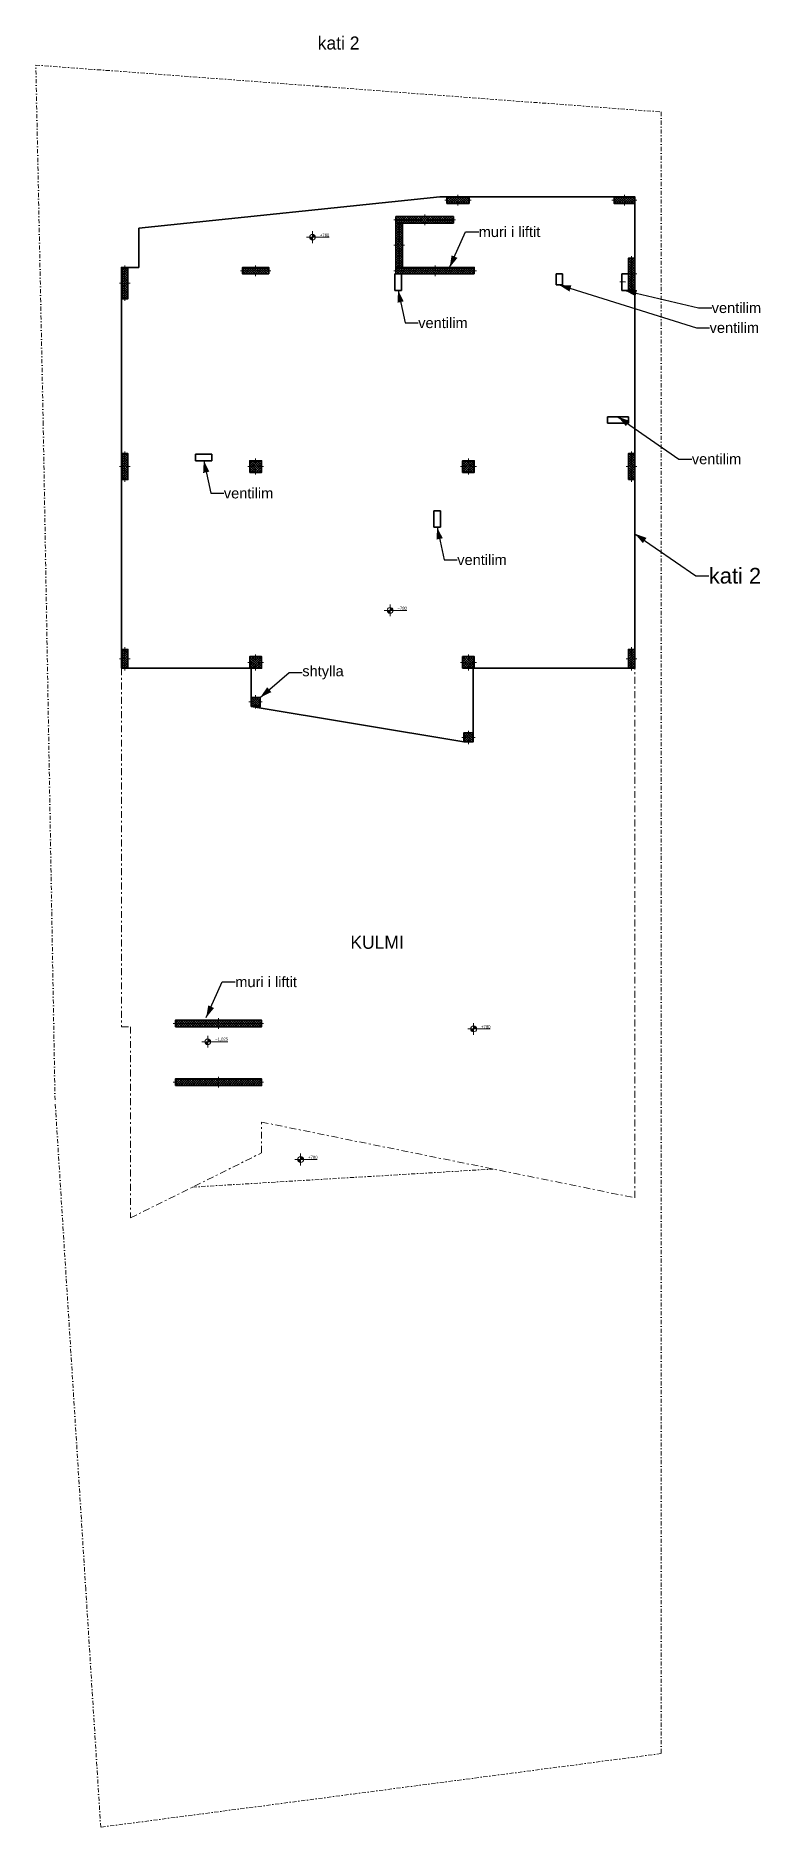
# Model space of a CAD drawing. Header units: millimetres. Extents: x -1861990 to -1834248, y -2748569 to -2679967.
import ezdxf

# ---------------------------------------------------------------- set-up
doc = ezdxf.new("R2010")
doc.units = ezdxf.units.MM
doc.header["$MEASUREMENT"] = 0
doc.linetypes.add('Dot & Dashed', pattern=[335.138881, 158.75, -88.194444, 0, -88.194437])
doc.linetypes.add('Double Dashed', pattern=[546.805537, 264.583325, -105.833328, 70.555556, -105.833328])
for name, color, linetype, lineweight in [('01. Tabela e dimensionimit_Pen_No__40', 4, 'Continuous', 35), ('A - Parcela_Pen_No__20', 1, 'Continuous', 0), ('A - Shtyllat_Pen_No__101', 252, 'Continuous', 13), ('A - Shtyllat_Pen_No__22', 8, 'Continuous', 35), ('Annotation - Label_Pen_No__2', 8, 'Continuous', 15), ('Annotation - Label_Pen_No__40', 4, 'Continuous', 35), ('Drawing & Figure_Pen_No__40', 4, 'Continuous', 35)]:
    doc.layers.add(name, color=color, linetype=linetype, lineweight=lineweight)
for name, color, linetype, lineweight, true_color in [('A - Fill zone_Pen_No__62', 7, 'Continuous', 20, 0xaaaaaa), ('Dimensioning - General_Pen_No__176', 7, 'Continuous', 15, 0x93a0c6), ('Drawing & Figure_Pen_No__161', 7, 'Continuous', 13, 0x6a6a6a), ('Drawing & Figure_Pen_No__176', 7, 'Continuous', 15, 0x93a0c6), ('Drawing & Figure_Pen_No__81', 7, 'Continuous', 20, 0x6a6a6a)]:
    doc.layers.add(name, color=color, linetype=linetype, lineweight=lineweight, true_color=true_color)
for name, color, linetype in [('A - Shtyllat', 7, 'Continuous'), ('Dimensioning - General', 7, 'Continuous'), ('Drawing & Figure', 7, 'Continuous')]:
    doc.layers.add(name, color=color, linetype=linetype)
doc.styles.add('GENERATED_STYLE_1', font='')
doc.styles.add('GENERATED_STYLE_2', font='')
doc.styles.get('GENERATED_STYLE_1').set_extended_font_data('Century Gothic')
doc.styles.get('GENERATED_STYLE_2').set_extended_font_data('Arial')
doc.dimstyles.new('GENERATED_STYLE__1', dxfattribs={"dimtxt": 0.18, "dimasz": 456, "dimexe": 0.18, "dimexo": 0.0625, "dimgap": 0, "dimtad": 0, "dimtih": 1, "dimtoh": 1, "dimdec": 4, "dimzin": 0, "dimdsep": 46, "dimcen": 0.09, "dimadec": 0, "dimazin": 0, "dimtfac": 1, "dimtdec": 4, "dimtmove": 0, "dimatfit": 3, "dimldrblk": 'ARROWHEAD_5', "dimfxl": 0, "dimtolj": 1, "dimtzin": 0, "dimarcsym": 0})
pattern_1 = [(45, (-3432101.99, -2046631.03), (-45.961939, 45.961939), []), (135, (-3432101.99, -2046631.03), (45.961939, 45.961939), [])]

msp = doc.modelspace()

# ---------------------------------------------------------------- texts
at = {"layer": '01. Tabela e dimensionimit_Pen_No__40', "color": 4, "linetype": 'Continuous', "lineweight": 35, "char_height": 500, "attachment_point": 7, "style": 'GENERATED_STYLE_1'}
for s, insert in [('\\A1;{\\pql;\\fCentury Gothic|b0|i0|c0|p34;kati \\fCentury Gothic|b0|i0|c0|p34;2}', (-1851193, -2680501)), ('\\A1;{\\pql;\\fCentury Gothic|b0|i0|c0|p34;KULMI}', (-1849941, -2714939))]:
    msp.add_mtext(s, dxfattribs=dict(at, insert=insert))
at = {"layer": 'Annotation - Label_Pen_No__2', "color": 8, "linetype": 'Continuous', "lineweight": 15, "char_height": 400, "attachment_point": 4, "style": 'GENERATED_STYLE_2'}
for s, insert in [('\\A1;{\\pql;\\fArial|b0|i0|c0|p34;muri i liftit}', (-1845028, -2687476)), ('\\A1;{\\pql;\\fArial|b0|i0|c0|p34;shtylla}', (-1851784, -2704353)), ('\\A1;{\\pql;\\fArial|b0|i0|c0|p34;muri i liftit}', (-1854351, -2716202))]:
    msp.add_mtext(s, dxfattribs=dict(at, insert=insert))
at = {"layer": 'Annotation - Label_Pen_No__40', "color": 4, "linetype": 'Continuous', "lineweight": 35, "attachment_point": 4, "style": 'GENERATED_STYLE_2'}
for s, insert, char_height in [('\\A1;{\\pql;\\fArial|b0|i0|c0|p34;ventilim}', (-1836105, -2690386), 400), ('\\A1;{\\pql;\\fArial|b0|i0|c0|p34;ventilim}', (-1847345, -2690963), 400), ('\\A1;{\\pql;\\fArial|b0|i0|c0|p34;ventilim}', (-1836185, -2691147), 400), ('\\A1;{\\pql;\\fArial|b0|i0|c0|p34;ventilim}', (-1836865, -2696175), 400), ('\\A1;{\\pql;\\fArial|b0|i0|c0|p34;ventilim}', (-1854789, -2697486), 400), ('\\A1;{\\pql;\\fArial|b0|i0|c0|p34;ventilim}', (-1845850, -2700036), 400), ('\\A1;{\\pql;\\fArial|b0|i0|c0|p34;kati 2}', (-1836215, -2700647), 600)]:
    msp.add_mtext(s, dxfattribs=dict(at, insert=insert, char_height=char_height))

# ---------------------------------------------------------------- blocks, each defined once
blk = doc.blocks.new('Column_1', base_point=(-1846696, -2688963))
at = {"layer": 'A - Shtyllat_Pen_No__101', "linetype": 'Continuous', "lineweight": 13}
h = blk.add_hatch(dxfattribs=at)
h.set_pattern_fill('Concrete_Block', color=252, style=0, pattern_type=2)
h.set_pattern_definition(pattern_1)
h.paths.add_polyline_path([(-1845196, -2689088), (-1845196, -2688838), (-1848196, -2688838), (-1848196, -2689088)])
at = {"layer": 'A - Shtyllat_Pen_No__101', "color": 252, "linetype": 'Continuous', "lineweight": 13}
for p, q in [((-1846776, -2688963), (-1848276, -2688963)), ((-1846696, -2688883), (-1846696, -2688758)), ((-1846696, -2689043), (-1846696, -2689168)), ((-1846616, -2688963), (-1845116, -2688963))]:
    blk.add_line(p, q, dxfattribs=at)
blk.add_point((-1846696, -2688963), dxfattribs=at)
at = {"layer": 'A - Shtyllat_Pen_No__22', "color": 8, "linetype": 'Continuous', "lineweight": 35, "flags": 128}
blk.add_lwpolyline([(-1845196, -2689088), (-1845196, -2688838), (-1848196, -2688838), (-1848196, -2689088)], close=True, dxfattribs=at)
blk = doc.blocks.new('Column_2', base_point=(-1847096, -2687013))
at = {"layer": 'A - Shtyllat_Pen_No__101', "linetype": 'Continuous', "lineweight": 13}
h = blk.add_hatch(dxfattribs=at)
h.set_pattern_fill('Concrete_Block', color=252, style=0, pattern_type=2)
h.set_pattern_definition(pattern_1)
h.paths.add_polyline_path([(-1845996, -2687138), (-1845996, -2686888), (-1848196, -2686888), (-1848196, -2687138)])
at = {"layer": 'A - Shtyllat_Pen_No__101', "color": 252, "linetype": 'Continuous', "lineweight": 13}
for p, q in [((-1847176, -2687013), (-1848276, -2687013)), ((-1847096, -2686933), (-1847096, -2686808)), ((-1847096, -2687093), (-1847096, -2687218)), ((-1847016, -2687013), (-1845916, -2687013))]:
    blk.add_line(p, q, dxfattribs=at)
blk.add_point((-1847096, -2687013), dxfattribs=at)
at = {"layer": 'A - Shtyllat_Pen_No__22', "color": 8, "linetype": 'Continuous', "lineweight": 35, "flags": 128}
blk.add_lwpolyline([(-1845996, -2687138), (-1845996, -2686888), (-1848196, -2686888), (-1848196, -2687138)], close=True, dxfattribs=at)
blk = doc.blocks.new('Column_3', base_point=(-1848071, -2687988))
at = {"layer": 'A - Shtyllat_Pen_No__101', "linetype": 'Continuous', "lineweight": 13}
h = blk.add_hatch(dxfattribs=at)
h.set_pattern_fill('Concrete_Block', color=252, style=0, pattern_type=2)
h.set_pattern_definition(pattern_1)
h.paths.add_polyline_path([(-1847946, -2687138), (-1848196, -2687138), (-1848196, -2688838), (-1847946, -2688838)])
at = {"layer": 'A - Shtyllat_Pen_No__101', "color": 252, "linetype": 'Continuous', "lineweight": 13}
for p, q in [((-1848071, -2687908), (-1848071, -2687058)), ((-1848151, -2687988), (-1848276, -2687988)), ((-1848071, -2688068), (-1848071, -2688918)), ((-1847991, -2687988), (-1847866, -2687988))]:
    blk.add_line(p, q, dxfattribs=at)
blk.add_point((-1848071, -2687988), dxfattribs=at)
at = {"layer": 'A - Shtyllat_Pen_No__22', "color": 8, "linetype": 'Continuous', "lineweight": 35, "flags": 128}
blk.add_lwpolyline([(-1847946, -2687138), (-1848196, -2687138), (-1848196, -2688838), (-1847946, -2688838)], close=True, dxfattribs=at)
blk = doc.blocks.new('Column_4', base_point=(-1845421, -2696463))
at = {"layer": 'A - Shtyllat_Pen_No__101', "linetype": 'Continuous', "lineweight": 13}
h = blk.add_hatch(dxfattribs=at)
h.set_pattern_fill('Concrete_Block', color=252, style=0, pattern_type=2)
h.set_pattern_definition(pattern_1)
h.paths.add_polyline_path([(-1845646, -2696688), (-1845196, -2696688), (-1845196, -2696238), (-1845646, -2696238)])
at = {"layer": 'A - Shtyllat_Pen_No__101', "color": 252, "linetype": 'Continuous', "lineweight": 13}
for p, q in [((-1845501, -2696463), (-1845726, -2696463)), ((-1845421, -2696383), (-1845421, -2696158)), ((-1845421, -2696543), (-1845421, -2696768)), ((-1845341, -2696463), (-1845116, -2696463))]:
    blk.add_line(p, q, dxfattribs=at)
blk.add_point((-1845421, -2696463), dxfattribs=at)
at = {"layer": 'A - Shtyllat_Pen_No__22', "color": 8, "linetype": 'Continuous', "lineweight": 35, "flags": 128}
blk.add_lwpolyline([(-1845646, -2696688), (-1845196, -2696688), (-1845196, -2696238), (-1845646, -2696238)], close=True, dxfattribs=at)
blk = doc.blocks.new('Column_5', base_point=(-1853571, -2696463))
at = {"layer": 'A - Shtyllat_Pen_No__101', "linetype": 'Continuous', "lineweight": 13}
h = blk.add_hatch(dxfattribs=at)
h.set_pattern_fill('Concrete_Block', color=252, style=0, pattern_type=2)
h.set_pattern_definition(pattern_1)
h.paths.add_polyline_path([(-1853796, -2696688), (-1853346, -2696688), (-1853346, -2696238), (-1853796, -2696238)])
at = {"layer": 'A - Shtyllat_Pen_No__101', "color": 252, "linetype": 'Continuous', "lineweight": 13}
for p, q in [((-1853651, -2696463), (-1853876, -2696463)), ((-1853571, -2696383), (-1853571, -2696158)), ((-1853571, -2696543), (-1853571, -2696768)), ((-1853491, -2696463), (-1853266, -2696463))]:
    blk.add_line(p, q, dxfattribs=at)
blk.add_point((-1853571, -2696463), dxfattribs=at)
at = {"layer": 'A - Shtyllat_Pen_No__22', "color": 8, "linetype": 'Continuous', "lineweight": 35, "flags": 128}
blk.add_lwpolyline([(-1853796, -2696688), (-1853346, -2696688), (-1853346, -2696238), (-1853796, -2696238)], close=True, dxfattribs=at)
blk = doc.blocks.new('Column_6', base_point=(-1839171, -2696463))
at = {"layer": 'A - Shtyllat_Pen_No__101', "linetype": 'Continuous', "lineweight": 13}
h = blk.add_hatch(dxfattribs=at)
h.set_pattern_fill('Concrete_Block', color=252, style=0, pattern_type=2)
h.set_pattern_definition(pattern_1)
h.paths.add_polyline_path([(-1839296, -2696963), (-1839046, -2696963), (-1839046, -2695963), (-1839296, -2695963)])
at = {"layer": 'A - Shtyllat_Pen_No__101', "color": 252, "linetype": 'Continuous', "lineweight": 13}
for p, q in [((-1839171, -2696383), (-1839171, -2695883)), ((-1839251, -2696463), (-1839376, -2696463)), ((-1839171, -2696543), (-1839171, -2697043)), ((-1839091, -2696463), (-1838966, -2696463))]:
    blk.add_line(p, q, dxfattribs=at)
blk.add_point((-1839171, -2696463), dxfattribs=at)
at = {"layer": 'A - Shtyllat_Pen_No__22', "color": 8, "linetype": 'Continuous', "lineweight": 35, "flags": 128}
blk.add_lwpolyline([(-1839296, -2696963), (-1839046, -2696963), (-1839046, -2695963), (-1839296, -2695963)], close=True, dxfattribs=at)
blk = doc.blocks.new('Column_7', base_point=(-1858585, -2696463))
at = {"layer": 'A - Shtyllat_Pen_No__101', "linetype": 'Continuous', "lineweight": 13}
h = blk.add_hatch(dxfattribs=at)
h.set_pattern_fill('Concrete_Block', color=252, style=0, pattern_type=2)
h.set_pattern_definition(pattern_1)
h.paths.add_polyline_path([(-1858710, -2696963), (-1858460, -2696963), (-1858460, -2695963), (-1858710, -2695963)])
at = {"layer": 'A - Shtyllat_Pen_No__101', "color": 252, "linetype": 'Continuous', "lineweight": 13}
for p, q in [((-1858585, -2696383), (-1858585, -2695883)), ((-1858665, -2696463), (-1858790, -2696463)), ((-1858585, -2696543), (-1858585, -2697043)), ((-1858505, -2696463), (-1858380, -2696463))]:
    blk.add_line(p, q, dxfattribs=at)
blk.add_point((-1858585, -2696463), dxfattribs=at)
at = {"layer": 'A - Shtyllat_Pen_No__22', "color": 8, "linetype": 'Continuous', "lineweight": 35, "flags": 128}
blk.add_lwpolyline([(-1858710, -2696963), (-1858460, -2696963), (-1858460, -2695963), (-1858710, -2695963)], close=True, dxfattribs=at)
blk = doc.blocks.new('Column_8', base_point=(-1845421, -2703963))
at = {"layer": 'A - Shtyllat_Pen_No__101', "linetype": 'Continuous', "lineweight": 13}
h = blk.add_hatch(dxfattribs=at)
h.set_pattern_fill('Concrete_Block', color=252, style=0, pattern_type=2)
h.set_pattern_definition(pattern_1)
h.paths.add_polyline_path([(-1845646, -2704188), (-1845196, -2704188), (-1845196, -2703738), (-1845646, -2703738)])
at = {"layer": 'A - Shtyllat_Pen_No__101', "color": 252, "linetype": 'Continuous', "lineweight": 13}
for p, q in [((-1845501, -2703963), (-1845726, -2703963)), ((-1845421, -2703883), (-1845421, -2703658)), ((-1845421, -2704043), (-1845421, -2704268)), ((-1845341, -2703963), (-1845116, -2703963))]:
    blk.add_line(p, q, dxfattribs=at)
blk.add_point((-1845421, -2703963), dxfattribs=at)
at = {"layer": 'A - Shtyllat_Pen_No__22', "color": 8, "linetype": 'Continuous', "lineweight": 35, "flags": 128}
blk.add_lwpolyline([(-1845646, -2704188), (-1845196, -2704188), (-1845196, -2703738), (-1845646, -2703738)], close=True, dxfattribs=at)
blk = doc.blocks.new('Column_9', base_point=(-1853571, -2703963))
at = {"layer": 'A - Shtyllat_Pen_No__101', "linetype": 'Continuous', "lineweight": 13}
h = blk.add_hatch(dxfattribs=at)
h.set_pattern_fill('Concrete_Block', color=252, style=0, pattern_type=2)
h.set_pattern_definition(pattern_1)
h.paths.add_polyline_path([(-1853796, -2704188), (-1853346, -2704188), (-1853346, -2703738), (-1853796, -2703738)])
at = {"layer": 'A - Shtyllat_Pen_No__101', "color": 252, "linetype": 'Continuous', "lineweight": 13}
for p, q in [((-1853651, -2703963), (-1853876, -2703963)), ((-1853571, -2703883), (-1853571, -2703658)), ((-1853571, -2704043), (-1853571, -2704268)), ((-1853491, -2703963), (-1853266, -2703963))]:
    blk.add_line(p, q, dxfattribs=at)
blk.add_point((-1853571, -2703963), dxfattribs=at)
at = {"layer": 'A - Shtyllat_Pen_No__22', "color": 8, "linetype": 'Continuous', "lineweight": 35, "flags": 128}
blk.add_lwpolyline([(-1853796, -2704188), (-1853346, -2704188), (-1853346, -2703738), (-1853796, -2703738)], close=True, dxfattribs=at)
blk = doc.blocks.new('Column_10', base_point=(-1858585, -2689438))
at = {"layer": 'A - Shtyllat_Pen_No__101', "linetype": 'Continuous', "lineweight": 13}
h = blk.add_hatch(dxfattribs=at)
h.set_pattern_fill('Concrete_Block', color=252, style=0, pattern_type=2)
h.set_pattern_definition(pattern_1)
h.paths.add_polyline_path([(-1858710, -2690038), (-1858460, -2690038), (-1858460, -2688838), (-1858710, -2688838)])
at = {"layer": 'A - Shtyllat_Pen_No__101', "color": 252, "linetype": 'Continuous', "lineweight": 13}
for p, q in [((-1858585, -2689358), (-1858585, -2688758)), ((-1858665, -2689438), (-1858790, -2689438)), ((-1858585, -2689518), (-1858585, -2690118)), ((-1858505, -2689438), (-1858380, -2689438))]:
    blk.add_line(p, q, dxfattribs=at)
blk.add_point((-1858585, -2689438), dxfattribs=at)
at = {"layer": 'A - Shtyllat_Pen_No__22', "color": 8, "linetype": 'Continuous', "lineweight": 35, "flags": 128}
blk.add_lwpolyline([(-1858710, -2690038), (-1858460, -2690038), (-1858460, -2688838), (-1858710, -2688838)], close=True, dxfattribs=at)
blk = doc.blocks.new('Column_11', base_point=(-1839171, -2689088))
at = {"layer": 'A - Shtyllat_Pen_No__101', "linetype": 'Continuous', "lineweight": 13}
h = blk.add_hatch(dxfattribs=at)
h.set_pattern_fill('Concrete_Block', color=252, style=0, pattern_type=2)
h.set_pattern_definition(pattern_1)
h.paths.add_polyline_path([(-1839296, -2689688), (-1839046, -2689688), (-1839046, -2688488), (-1839296, -2688488)])
at = {"layer": 'A - Shtyllat_Pen_No__101', "color": 252, "linetype": 'Continuous', "lineweight": 13}
for p, q in [((-1839171, -2689008), (-1839171, -2688408)), ((-1839251, -2689088), (-1839376, -2689088)), ((-1839171, -2689168), (-1839171, -2689768)), ((-1839091, -2689088), (-1838966, -2689088))]:
    blk.add_line(p, q, dxfattribs=at)
blk.add_point((-1839171, -2689088), dxfattribs=at)
at = {"layer": 'A - Shtyllat_Pen_No__22', "color": 8, "linetype": 'Continuous', "lineweight": 35, "flags": 128}
blk.add_lwpolyline([(-1839296, -2689688), (-1839046, -2689688), (-1839046, -2688488), (-1839296, -2688488)], close=True, dxfattribs=at)
blk = doc.blocks.new('Column_12', base_point=(-1839446, -2686263))
at = {"layer": 'A - Shtyllat_Pen_No__101', "linetype": 'Continuous', "lineweight": 13}
h = blk.add_hatch(dxfattribs=at)
h.set_pattern_fill('Concrete_Block', color=252, style=0, pattern_type=2)
h.set_pattern_definition(pattern_1)
h.paths.add_polyline_path([(-1839046, -2686388), (-1839046, -2686138), (-1839846, -2686138), (-1839846, -2686388)])
at = {"layer": 'A - Shtyllat_Pen_No__101', "color": 252, "linetype": 'Continuous', "lineweight": 13}
for p, q in [((-1839526, -2686263), (-1839926, -2686263)), ((-1839446, -2686183), (-1839446, -2686058)), ((-1839446, -2686343), (-1839446, -2686468)), ((-1839366, -2686263), (-1838966, -2686263))]:
    blk.add_line(p, q, dxfattribs=at)
blk.add_point((-1839446, -2686263), dxfattribs=at)
at = {"layer": 'A - Shtyllat_Pen_No__22', "color": 8, "linetype": 'Continuous', "lineweight": 35, "flags": 128}
blk.add_lwpolyline([(-1839046, -2686388), (-1839046, -2686138), (-1839846, -2686138), (-1839846, -2686388)], close=True, dxfattribs=at)
blk = doc.blocks.new('Column_13', base_point=(-1846696, -2688963))
at = {"layer": 'A - Shtyllat_Pen_No__101', "linetype": 'Continuous', "lineweight": 13}
h = blk.add_hatch(dxfattribs=at)
h.set_pattern_fill('Concrete_Block', color=252, style=0, pattern_type=2)
h.set_pattern_definition(pattern_1)
h.paths.add_polyline_path([(-1845196, -2689088), (-1845196, -2688838), (-1848196, -2688838), (-1848196, -2689088)])
at = {"layer": 'A - Shtyllat_Pen_No__101', "color": 252, "linetype": 'Continuous', "lineweight": 13}
for p, q in [((-1846776, -2688963), (-1848276, -2688963)), ((-1846696, -2688883), (-1846696, -2688758)), ((-1846696, -2689043), (-1846696, -2689168)), ((-1846616, -2688963), (-1845116, -2688963))]:
    blk.add_line(p, q, dxfattribs=at)
blk.add_point((-1846696, -2688963), dxfattribs=at)
at = {"layer": 'A - Shtyllat_Pen_No__22', "color": 8, "linetype": 'Continuous', "lineweight": 35, "flags": 128}
blk.add_lwpolyline([(-1845196, -2689088), (-1845196, -2688838), (-1848196, -2688838), (-1848196, -2689088)], close=True, dxfattribs=at)
blk = doc.blocks.new('Column_14', base_point=(-1847096, -2687013))
at = {"layer": 'A - Shtyllat_Pen_No__101', "linetype": 'Continuous', "lineweight": 13}
h = blk.add_hatch(dxfattribs=at)
h.set_pattern_fill('Concrete_Block', color=252, style=0, pattern_type=2)
h.set_pattern_definition(pattern_1)
h.paths.add_polyline_path([(-1845996, -2687138), (-1845996, -2686888), (-1848196, -2686888), (-1848196, -2687138)])
at = {"layer": 'A - Shtyllat_Pen_No__101', "color": 252, "linetype": 'Continuous', "lineweight": 13}
for p, q in [((-1847176, -2687013), (-1848276, -2687013)), ((-1847096, -2686933), (-1847096, -2686808)), ((-1847096, -2687093), (-1847096, -2687218)), ((-1847016, -2687013), (-1845916, -2687013))]:
    blk.add_line(p, q, dxfattribs=at)
blk.add_point((-1847096, -2687013), dxfattribs=at)
at = {"layer": 'A - Shtyllat_Pen_No__22', "color": 8, "linetype": 'Continuous', "lineweight": 35, "flags": 128}
blk.add_lwpolyline([(-1845996, -2687138), (-1845996, -2686888), (-1848196, -2686888), (-1848196, -2687138)], close=True, dxfattribs=at)
blk = doc.blocks.new('Column_15', base_point=(-1848071, -2687988))
at = {"layer": 'A - Shtyllat_Pen_No__101', "linetype": 'Continuous', "lineweight": 13}
h = blk.add_hatch(dxfattribs=at)
h.set_pattern_fill('Concrete_Block', color=252, style=0, pattern_type=2)
h.set_pattern_definition(pattern_1)
h.paths.add_polyline_path([(-1847946, -2687138), (-1848196, -2687138), (-1848196, -2688838), (-1847946, -2688838)])
at = {"layer": 'A - Shtyllat_Pen_No__101', "color": 252, "linetype": 'Continuous', "lineweight": 13}
for p, q in [((-1848071, -2687908), (-1848071, -2687058)), ((-1848151, -2687988), (-1848276, -2687988)), ((-1848071, -2688068), (-1848071, -2688918)), ((-1847991, -2687988), (-1847866, -2687988))]:
    blk.add_line(p, q, dxfattribs=at)
blk.add_point((-1848071, -2687988), dxfattribs=at)
at = {"layer": 'A - Shtyllat_Pen_No__22', "color": 8, "linetype": 'Continuous', "lineweight": 35, "flags": 128}
blk.add_lwpolyline([(-1847946, -2687138), (-1848196, -2687138), (-1848196, -2688838), (-1847946, -2688838)], close=True, dxfattribs=at)
blk = doc.blocks.new('Column_16', base_point=(-1845421, -2696463))
at = {"layer": 'A - Shtyllat_Pen_No__101', "linetype": 'Continuous', "lineweight": 13}
h = blk.add_hatch(dxfattribs=at)
h.set_pattern_fill('Concrete_Block', color=252, style=0, pattern_type=2)
h.set_pattern_definition(pattern_1)
h.paths.add_polyline_path([(-1845646, -2696688), (-1845196, -2696688), (-1845196, -2696238), (-1845646, -2696238)])
at = {"layer": 'A - Shtyllat_Pen_No__101', "color": 252, "linetype": 'Continuous', "lineweight": 13}
for p, q in [((-1845501, -2696463), (-1845726, -2696463)), ((-1845421, -2696383), (-1845421, -2696158)), ((-1845421, -2696543), (-1845421, -2696768)), ((-1845341, -2696463), (-1845116, -2696463))]:
    blk.add_line(p, q, dxfattribs=at)
blk.add_point((-1845421, -2696463), dxfattribs=at)
at = {"layer": 'A - Shtyllat_Pen_No__22', "color": 8, "linetype": 'Continuous', "lineweight": 35, "flags": 128}
blk.add_lwpolyline([(-1845646, -2696688), (-1845196, -2696688), (-1845196, -2696238), (-1845646, -2696238)], close=True, dxfattribs=at)
blk = doc.blocks.new('Column_17', base_point=(-1853571, -2696463))
at = {"layer": 'A - Shtyllat_Pen_No__101', "linetype": 'Continuous', "lineweight": 13}
h = blk.add_hatch(dxfattribs=at)
h.set_pattern_fill('Concrete_Block', color=252, style=0, pattern_type=2)
h.set_pattern_definition(pattern_1)
h.paths.add_polyline_path([(-1853796, -2696688), (-1853346, -2696688), (-1853346, -2696238), (-1853796, -2696238)])
at = {"layer": 'A - Shtyllat_Pen_No__101', "color": 252, "linetype": 'Continuous', "lineweight": 13}
for p, q in [((-1853651, -2696463), (-1853876, -2696463)), ((-1853571, -2696383), (-1853571, -2696158)), ((-1853571, -2696543), (-1853571, -2696768)), ((-1853491, -2696463), (-1853266, -2696463))]:
    blk.add_line(p, q, dxfattribs=at)
blk.add_point((-1853571, -2696463), dxfattribs=at)
at = {"layer": 'A - Shtyllat_Pen_No__22', "color": 8, "linetype": 'Continuous', "lineweight": 35, "flags": 128}
blk.add_lwpolyline([(-1853796, -2696688), (-1853346, -2696688), (-1853346, -2696238), (-1853796, -2696238)], close=True, dxfattribs=at)
blk = doc.blocks.new('Column_18', base_point=(-1839171, -2696463))
at = {"layer": 'A - Shtyllat_Pen_No__101', "linetype": 'Continuous', "lineweight": 13}
h = blk.add_hatch(dxfattribs=at)
h.set_pattern_fill('Concrete_Block', color=252, style=0, pattern_type=2)
h.set_pattern_definition(pattern_1)
h.paths.add_polyline_path([(-1839296, -2696963), (-1839046, -2696963), (-1839046, -2695963), (-1839296, -2695963)])
at = {"layer": 'A - Shtyllat_Pen_No__101', "color": 252, "linetype": 'Continuous', "lineweight": 13}
for p, q in [((-1839171, -2696383), (-1839171, -2695883)), ((-1839251, -2696463), (-1839376, -2696463)), ((-1839171, -2696543), (-1839171, -2697043)), ((-1839091, -2696463), (-1838966, -2696463))]:
    blk.add_line(p, q, dxfattribs=at)
blk.add_point((-1839171, -2696463), dxfattribs=at)
at = {"layer": 'A - Shtyllat_Pen_No__22', "color": 8, "linetype": 'Continuous', "lineweight": 35, "flags": 128}
blk.add_lwpolyline([(-1839296, -2696963), (-1839046, -2696963), (-1839046, -2695963), (-1839296, -2695963)], close=True, dxfattribs=at)
blk = doc.blocks.new('Column_19', base_point=(-1858585, -2696463))
at = {"layer": 'A - Shtyllat_Pen_No__101', "linetype": 'Continuous', "lineweight": 13}
h = blk.add_hatch(dxfattribs=at)
h.set_pattern_fill('Concrete_Block', color=252, style=0, pattern_type=2)
h.set_pattern_definition(pattern_1)
h.paths.add_polyline_path([(-1858710, -2696963), (-1858460, -2696963), (-1858460, -2695963), (-1858710, -2695963)])
at = {"layer": 'A - Shtyllat_Pen_No__101', "color": 252, "linetype": 'Continuous', "lineweight": 13}
for p, q in [((-1858585, -2696383), (-1858585, -2695883)), ((-1858665, -2696463), (-1858790, -2696463)), ((-1858585, -2696543), (-1858585, -2697043)), ((-1858505, -2696463), (-1858380, -2696463))]:
    blk.add_line(p, q, dxfattribs=at)
blk.add_point((-1858585, -2696463), dxfattribs=at)
at = {"layer": 'A - Shtyllat_Pen_No__22', "color": 8, "linetype": 'Continuous', "lineweight": 35, "flags": 128}
blk.add_lwpolyline([(-1858710, -2696963), (-1858460, -2696963), (-1858460, -2695963), (-1858710, -2695963)], close=True, dxfattribs=at)
blk = doc.blocks.new('Column_20', base_point=(-1845421, -2703963))
at = {"layer": 'A - Shtyllat_Pen_No__101', "linetype": 'Continuous', "lineweight": 13}
h = blk.add_hatch(dxfattribs=at)
h.set_pattern_fill('Concrete_Block', color=252, style=0, pattern_type=2)
h.set_pattern_definition(pattern_1)
h.paths.add_polyline_path([(-1845646, -2704188), (-1845196, -2704188), (-1845196, -2703738), (-1845646, -2703738)])
at = {"layer": 'A - Shtyllat_Pen_No__101', "color": 252, "linetype": 'Continuous', "lineweight": 13}
for p, q in [((-1845501, -2703963), (-1845726, -2703963)), ((-1845421, -2703883), (-1845421, -2703658)), ((-1845421, -2704043), (-1845421, -2704268)), ((-1845341, -2703963), (-1845116, -2703963))]:
    blk.add_line(p, q, dxfattribs=at)
blk.add_point((-1845421, -2703963), dxfattribs=at)
at = {"layer": 'A - Shtyllat_Pen_No__22', "color": 8, "linetype": 'Continuous', "lineweight": 35, "flags": 128}
blk.add_lwpolyline([(-1845646, -2704188), (-1845196, -2704188), (-1845196, -2703738), (-1845646, -2703738)], close=True, dxfattribs=at)
blk = doc.blocks.new('Column_21', base_point=(-1853571, -2703963))
at = {"layer": 'A - Shtyllat_Pen_No__101', "linetype": 'Continuous', "lineweight": 13}
h = blk.add_hatch(dxfattribs=at)
h.set_pattern_fill('Concrete_Block', color=252, style=0, pattern_type=2)
h.set_pattern_definition(pattern_1)
h.paths.add_polyline_path([(-1853796, -2704188), (-1853346, -2704188), (-1853346, -2703738), (-1853796, -2703738)])
at = {"layer": 'A - Shtyllat_Pen_No__101', "color": 252, "linetype": 'Continuous', "lineweight": 13}
for p, q in [((-1853651, -2703963), (-1853876, -2703963)), ((-1853571, -2703883), (-1853571, -2703658)), ((-1853571, -2704043), (-1853571, -2704268)), ((-1853491, -2703963), (-1853266, -2703963))]:
    blk.add_line(p, q, dxfattribs=at)
blk.add_point((-1853571, -2703963), dxfattribs=at)
at = {"layer": 'A - Shtyllat_Pen_No__22', "color": 8, "linetype": 'Continuous', "lineweight": 35, "flags": 128}
blk.add_lwpolyline([(-1853796, -2704188), (-1853346, -2704188), (-1853346, -2703738), (-1853796, -2703738)], close=True, dxfattribs=at)
blk = doc.blocks.new('Column_22', base_point=(-1858585, -2689438))
at = {"layer": 'A - Shtyllat_Pen_No__101', "linetype": 'Continuous', "lineweight": 13}
h = blk.add_hatch(dxfattribs=at)
h.set_pattern_fill('Concrete_Block', color=252, style=0, pattern_type=2)
h.set_pattern_definition(pattern_1)
h.paths.add_polyline_path([(-1858710, -2690038), (-1858460, -2690038), (-1858460, -2688838), (-1858710, -2688838)])
at = {"layer": 'A - Shtyllat_Pen_No__101', "color": 252, "linetype": 'Continuous', "lineweight": 13}
for p, q in [((-1858585, -2689358), (-1858585, -2688758)), ((-1858665, -2689438), (-1858790, -2689438)), ((-1858585, -2689518), (-1858585, -2690118)), ((-1858505, -2689438), (-1858380, -2689438))]:
    blk.add_line(p, q, dxfattribs=at)
blk.add_point((-1858585, -2689438), dxfattribs=at)
at = {"layer": 'A - Shtyllat_Pen_No__22', "color": 8, "linetype": 'Continuous', "lineweight": 35, "flags": 128}
blk.add_lwpolyline([(-1858710, -2690038), (-1858460, -2690038), (-1858460, -2688838), (-1858710, -2688838)], close=True, dxfattribs=at)
blk = doc.blocks.new('Column_23', base_point=(-1839171, -2689088))
at = {"layer": 'A - Shtyllat_Pen_No__101', "linetype": 'Continuous', "lineweight": 13}
h = blk.add_hatch(dxfattribs=at)
h.set_pattern_fill('Concrete_Block', color=252, style=0, pattern_type=2)
h.set_pattern_definition(pattern_1)
h.paths.add_polyline_path([(-1839296, -2689688), (-1839046, -2689688), (-1839046, -2688488), (-1839296, -2688488)])
at = {"layer": 'A - Shtyllat_Pen_No__101', "color": 252, "linetype": 'Continuous', "lineweight": 13}
for p, q in [((-1839171, -2689008), (-1839171, -2688408)), ((-1839251, -2689088), (-1839376, -2689088)), ((-1839171, -2689168), (-1839171, -2689768)), ((-1839091, -2689088), (-1838966, -2689088))]:
    blk.add_line(p, q, dxfattribs=at)
blk.add_point((-1839171, -2689088), dxfattribs=at)
at = {"layer": 'A - Shtyllat_Pen_No__22', "color": 8, "linetype": 'Continuous', "lineweight": 35, "flags": 128}
blk.add_lwpolyline([(-1839296, -2689688), (-1839046, -2689688), (-1839046, -2688488), (-1839296, -2688488)], close=True, dxfattribs=at)
blk = doc.blocks.new('Column_24', base_point=(-1839446, -2686263))
at = {"layer": 'A - Shtyllat_Pen_No__101', "linetype": 'Continuous', "lineweight": 13}
h = blk.add_hatch(dxfattribs=at)
h.set_pattern_fill('Concrete_Block', color=252, style=0, pattern_type=2)
h.set_pattern_definition(pattern_1)
h.paths.add_polyline_path([(-1839046, -2686388), (-1839046, -2686138), (-1839846, -2686138), (-1839846, -2686388)])
at = {"layer": 'A - Shtyllat_Pen_No__101', "color": 252, "linetype": 'Continuous', "lineweight": 13}
for p, q in [((-1839526, -2686263), (-1839926, -2686263)), ((-1839446, -2686183), (-1839446, -2686058)), ((-1839446, -2686343), (-1839446, -2686468)), ((-1839366, -2686263), (-1838966, -2686263))]:
    blk.add_line(p, q, dxfattribs=at)
blk.add_point((-1839446, -2686263), dxfattribs=at)
at = {"layer": 'A - Shtyllat_Pen_No__22', "color": 8, "linetype": 'Continuous', "lineweight": 35, "flags": 128}
blk.add_lwpolyline([(-1839046, -2686388), (-1839046, -2686138), (-1839846, -2686138), (-1839846, -2686388)], close=True, dxfattribs=at)
blk = doc.blocks.new('Column_25', base_point=(-1846696, -2688963))
at = {"layer": 'A - Shtyllat_Pen_No__101', "linetype": 'Continuous', "lineweight": 13}
h = blk.add_hatch(dxfattribs=at)
h.set_pattern_fill('Concrete_Block', color=252, style=0, pattern_type=2)
h.set_pattern_definition(pattern_1)
h.paths.add_polyline_path([(-1845196, -2689088), (-1845196, -2688838), (-1848196, -2688838), (-1848196, -2689088)])
at = {"layer": 'A - Shtyllat_Pen_No__101', "color": 252, "linetype": 'Continuous', "lineweight": 13}
for p, q in [((-1846776, -2688963), (-1848276, -2688963)), ((-1846696, -2688883), (-1846696, -2688758)), ((-1846696, -2689043), (-1846696, -2689168)), ((-1846616, -2688963), (-1845116, -2688963))]:
    blk.add_line(p, q, dxfattribs=at)
blk.add_point((-1846696, -2688963), dxfattribs=at)
at = {"layer": 'A - Shtyllat_Pen_No__22', "color": 8, "linetype": 'Continuous', "lineweight": 35, "flags": 128}
blk.add_lwpolyline([(-1845196, -2689088), (-1845196, -2688838), (-1848196, -2688838), (-1848196, -2689088)], close=True, dxfattribs=at)
blk = doc.blocks.new('Column_26', base_point=(-1847096, -2687013))
at = {"layer": 'A - Shtyllat_Pen_No__101', "linetype": 'Continuous', "lineweight": 13}
h = blk.add_hatch(dxfattribs=at)
h.set_pattern_fill('Concrete_Block', color=252, style=0, pattern_type=2)
h.set_pattern_definition(pattern_1)
h.paths.add_polyline_path([(-1845996, -2687138), (-1845996, -2686888), (-1848196, -2686888), (-1848196, -2687138)])
at = {"layer": 'A - Shtyllat_Pen_No__101', "color": 252, "linetype": 'Continuous', "lineweight": 13}
for p, q in [((-1847176, -2687013), (-1848276, -2687013)), ((-1847096, -2686933), (-1847096, -2686808)), ((-1847096, -2687093), (-1847096, -2687218)), ((-1847016, -2687013), (-1845916, -2687013))]:
    blk.add_line(p, q, dxfattribs=at)
blk.add_point((-1847096, -2687013), dxfattribs=at)
at = {"layer": 'A - Shtyllat_Pen_No__22', "color": 8, "linetype": 'Continuous', "lineweight": 35, "flags": 128}
blk.add_lwpolyline([(-1845996, -2687138), (-1845996, -2686888), (-1848196, -2686888), (-1848196, -2687138)], close=True, dxfattribs=at)
blk = doc.blocks.new('Column_27', base_point=(-1848071, -2687988))
at = {"layer": 'A - Shtyllat_Pen_No__101', "linetype": 'Continuous', "lineweight": 13}
h = blk.add_hatch(dxfattribs=at)
h.set_pattern_fill('Concrete_Block', color=252, style=0, pattern_type=2)
h.set_pattern_definition(pattern_1)
h.paths.add_polyline_path([(-1847946, -2687138), (-1848196, -2687138), (-1848196, -2688838), (-1847946, -2688838)])
at = {"layer": 'A - Shtyllat_Pen_No__101', "color": 252, "linetype": 'Continuous', "lineweight": 13}
for p, q in [((-1848071, -2687908), (-1848071, -2687058)), ((-1848151, -2687988), (-1848276, -2687988)), ((-1848071, -2688068), (-1848071, -2688918)), ((-1847991, -2687988), (-1847866, -2687988))]:
    blk.add_line(p, q, dxfattribs=at)
blk.add_point((-1848071, -2687988), dxfattribs=at)
at = {"layer": 'A - Shtyllat_Pen_No__22', "color": 8, "linetype": 'Continuous', "lineweight": 35, "flags": 128}
blk.add_lwpolyline([(-1847946, -2687138), (-1848196, -2687138), (-1848196, -2688838), (-1847946, -2688838)], close=True, dxfattribs=at)
blk = doc.blocks.new('Column_28', base_point=(-1854996, -2717791))
at = {"layer": 'A - Shtyllat_Pen_No__101', "linetype": 'Continuous', "lineweight": 13}
h = blk.add_hatch(dxfattribs=at)
h.set_pattern_fill('Concrete_Block', color=252, style=0, pattern_type=2)
h.set_pattern_definition(pattern_1)
h.paths.add_polyline_path([(-1856646, -2717916), (-1853346, -2717916), (-1853346, -2717666), (-1856646, -2717666)])
at = {"layer": 'A - Shtyllat_Pen_No__101', "color": 252, "linetype": 'Continuous', "lineweight": 13}
for p, q in [((-1855076, -2717791), (-1856726, -2717791)), ((-1854996, -2717711), (-1854996, -2717586)), ((-1854996, -2717871), (-1854996, -2717996)), ((-1854916, -2717791), (-1853266, -2717791))]:
    blk.add_line(p, q, dxfattribs=at)
blk.add_point((-1854996, -2717791), dxfattribs=at)
at = {"layer": 'A - Shtyllat_Pen_No__22', "color": 8, "linetype": 'Continuous', "lineweight": 35, "flags": 128}
blk.add_lwpolyline([(-1856646, -2717916), (-1853346, -2717916), (-1853346, -2717666), (-1856646, -2717666)], close=True, dxfattribs=at)
blk = doc.blocks.new('Column_29', base_point=(-1839171, -2703825))
at = {"layer": 'A - Shtyllat_Pen_No__101', "linetype": 'Continuous', "lineweight": 13}
h = blk.add_hatch(dxfattribs=at)
h.set_pattern_fill('Concrete_Block', color=252, style=0, pattern_type=2)
h.set_pattern_definition(pattern_1)
h.paths.add_polyline_path([(-1839296, -2704188), (-1839046, -2704188), (-1839046, -2703463), (-1839296, -2703463)])
at = {"layer": 'A - Shtyllat_Pen_No__101', "color": 252, "linetype": 'Continuous', "lineweight": 13}
for p, q in [((-1839171, -2703745), (-1839171, -2703383)), ((-1839251, -2703825), (-1839376, -2703825)), ((-1839171, -2703905), (-1839171, -2704268)), ((-1839091, -2703825), (-1838966, -2703825))]:
    blk.add_line(p, q, dxfattribs=at)
blk.add_point((-1839171, -2703825), dxfattribs=at)
at = {"layer": 'A - Shtyllat_Pen_No__22', "color": 8, "linetype": 'Continuous', "lineweight": 35, "flags": 128}
blk.add_lwpolyline([(-1839296, -2704188), (-1839046, -2704188), (-1839046, -2703463), (-1839296, -2703463)], close=True, dxfattribs=at)
blk = doc.blocks.new('Column_30', base_point=(-1858585, -2703825))
at = {"layer": 'A - Shtyllat_Pen_No__101', "linetype": 'Continuous', "lineweight": 13}
h = blk.add_hatch(dxfattribs=at)
h.set_pattern_fill('Concrete_Block', color=252, style=0, pattern_type=2)
h.set_pattern_definition(pattern_1)
h.paths.add_polyline_path([(-1858710, -2704188), (-1858460, -2704188), (-1858460, -2703463), (-1858710, -2703463)])
at = {"layer": 'A - Shtyllat_Pen_No__101', "color": 252, "linetype": 'Continuous', "lineweight": 13}
for p, q in [((-1858585, -2703745), (-1858585, -2703383)), ((-1858665, -2703825), (-1858790, -2703825)), ((-1858585, -2703905), (-1858585, -2704268)), ((-1858505, -2703825), (-1858380, -2703825))]:
    blk.add_line(p, q, dxfattribs=at)
blk.add_point((-1858585, -2703825), dxfattribs=at)
at = {"layer": 'A - Shtyllat_Pen_No__22', "color": 8, "linetype": 'Continuous', "lineweight": 35, "flags": 128}
blk.add_lwpolyline([(-1858710, -2704188), (-1858460, -2704188), (-1858460, -2703463), (-1858710, -2703463)], close=True, dxfattribs=at)
blk = doc.blocks.new('Column_31', base_point=(-1845421, -2696463))
at = {"layer": 'A - Shtyllat_Pen_No__101', "linetype": 'Continuous', "lineweight": 13}
h = blk.add_hatch(dxfattribs=at)
h.set_pattern_fill('Concrete_Block', color=252, style=0, pattern_type=2)
h.set_pattern_definition(pattern_1)
h.paths.add_polyline_path([(-1845646, -2696688), (-1845196, -2696688), (-1845196, -2696238), (-1845646, -2696238)])
at = {"layer": 'A - Shtyllat_Pen_No__101', "color": 252, "linetype": 'Continuous', "lineweight": 13}
for p, q in [((-1845501, -2696463), (-1845726, -2696463)), ((-1845421, -2696383), (-1845421, -2696158)), ((-1845421, -2696543), (-1845421, -2696768)), ((-1845341, -2696463), (-1845116, -2696463))]:
    blk.add_line(p, q, dxfattribs=at)
blk.add_point((-1845421, -2696463), dxfattribs=at)
at = {"layer": 'A - Shtyllat_Pen_No__22', "color": 8, "linetype": 'Continuous', "lineweight": 35, "flags": 128}
blk.add_lwpolyline([(-1845646, -2696688), (-1845196, -2696688), (-1845196, -2696238), (-1845646, -2696238)], close=True, dxfattribs=at)
blk = doc.blocks.new('Column_32', base_point=(-1853571, -2696463))
at = {"layer": 'A - Shtyllat_Pen_No__101', "linetype": 'Continuous', "lineweight": 13}
h = blk.add_hatch(dxfattribs=at)
h.set_pattern_fill('Concrete_Block', color=252, style=0, pattern_type=2)
h.set_pattern_definition(pattern_1)
h.paths.add_polyline_path([(-1853796, -2696688), (-1853346, -2696688), (-1853346, -2696238), (-1853796, -2696238)])
at = {"layer": 'A - Shtyllat_Pen_No__101', "color": 252, "linetype": 'Continuous', "lineweight": 13}
for p, q in [((-1853651, -2696463), (-1853876, -2696463)), ((-1853571, -2696383), (-1853571, -2696158)), ((-1853571, -2696543), (-1853571, -2696768)), ((-1853491, -2696463), (-1853266, -2696463))]:
    blk.add_line(p, q, dxfattribs=at)
blk.add_point((-1853571, -2696463), dxfattribs=at)
at = {"layer": 'A - Shtyllat_Pen_No__22', "color": 8, "linetype": 'Continuous', "lineweight": 35, "flags": 128}
blk.add_lwpolyline([(-1853796, -2696688), (-1853346, -2696688), (-1853346, -2696238), (-1853796, -2696238)], close=True, dxfattribs=at)
blk = doc.blocks.new('Column_33', base_point=(-1839171, -2696463))
at = {"layer": 'A - Shtyllat_Pen_No__101', "linetype": 'Continuous', "lineweight": 13}
h = blk.add_hatch(dxfattribs=at)
h.set_pattern_fill('Concrete_Block', color=252, style=0, pattern_type=2)
h.set_pattern_definition(pattern_1)
h.paths.add_polyline_path([(-1839296, -2696963), (-1839046, -2696963), (-1839046, -2695963), (-1839296, -2695963)])
at = {"layer": 'A - Shtyllat_Pen_No__101', "color": 252, "linetype": 'Continuous', "lineweight": 13}
for p, q in [((-1839171, -2696383), (-1839171, -2695883)), ((-1839251, -2696463), (-1839376, -2696463)), ((-1839171, -2696543), (-1839171, -2697043)), ((-1839091, -2696463), (-1838966, -2696463))]:
    blk.add_line(p, q, dxfattribs=at)
blk.add_point((-1839171, -2696463), dxfattribs=at)
at = {"layer": 'A - Shtyllat_Pen_No__22', "color": 8, "linetype": 'Continuous', "lineweight": 35, "flags": 128}
blk.add_lwpolyline([(-1839296, -2696963), (-1839046, -2696963), (-1839046, -2695963), (-1839296, -2695963)], close=True, dxfattribs=at)
blk = doc.blocks.new('Column_34', base_point=(-1853571, -2688963))
at = {"layer": 'A - Shtyllat_Pen_No__101', "linetype": 'Continuous', "lineweight": 13}
h = blk.add_hatch(dxfattribs=at)
h.set_pattern_fill('Concrete_Block', color=252, style=0, pattern_type=2)
h.set_pattern_definition(pattern_1)
h.paths.add_polyline_path([(-1853071, -2689088), (-1853071, -2688838), (-1854071, -2688838), (-1854071, -2689088)])
at = {"layer": 'A - Shtyllat_Pen_No__101', "color": 252, "linetype": 'Continuous', "lineweight": 13}
for p, q in [((-1853651, -2688963), (-1854151, -2688963)), ((-1853571, -2688883), (-1853571, -2688758)), ((-1853571, -2689043), (-1853571, -2689168)), ((-1853491, -2688963), (-1852991, -2688963))]:
    blk.add_line(p, q, dxfattribs=at)
blk.add_point((-1853571, -2688963), dxfattribs=at)
at = {"layer": 'A - Shtyllat_Pen_No__22', "color": 8, "linetype": 'Continuous', "lineweight": 35, "flags": 128}
blk.add_lwpolyline([(-1853071, -2689088), (-1853071, -2688838), (-1854071, -2688838), (-1854071, -2689088)], close=True, dxfattribs=at)
blk = doc.blocks.new('Column_35', base_point=(-1858585, -2696463))
at = {"layer": 'A - Shtyllat_Pen_No__101', "linetype": 'Continuous', "lineweight": 13}
h = blk.add_hatch(dxfattribs=at)
h.set_pattern_fill('Concrete_Block', color=252, style=0, pattern_type=2)
h.set_pattern_definition(pattern_1)
h.paths.add_polyline_path([(-1858710, -2696963), (-1858460, -2696963), (-1858460, -2695963), (-1858710, -2695963)])
at = {"layer": 'A - Shtyllat_Pen_No__101', "color": 252, "linetype": 'Continuous', "lineweight": 13}
for p, q in [((-1858585, -2696383), (-1858585, -2695883)), ((-1858665, -2696463), (-1858790, -2696463)), ((-1858585, -2696543), (-1858585, -2697043)), ((-1858505, -2696463), (-1858380, -2696463))]:
    blk.add_line(p, q, dxfattribs=at)
blk.add_point((-1858585, -2696463), dxfattribs=at)
at = {"layer": 'A - Shtyllat_Pen_No__22', "color": 8, "linetype": 'Continuous', "lineweight": 35, "flags": 128}
blk.add_lwpolyline([(-1858710, -2696963), (-1858460, -2696963), (-1858460, -2695963), (-1858710, -2695963)], close=True, dxfattribs=at)
blk = doc.blocks.new('Column_36', base_point=(-1845421, -2703963))
at = {"layer": 'A - Shtyllat_Pen_No__101', "linetype": 'Continuous', "lineweight": 13}
h = blk.add_hatch(dxfattribs=at)
h.set_pattern_fill('Concrete_Block', color=252, style=0, pattern_type=2)
h.set_pattern_definition(pattern_1)
h.paths.add_polyline_path([(-1845646, -2704188), (-1845196, -2704188), (-1845196, -2703738), (-1845646, -2703738)])
at = {"layer": 'A - Shtyllat_Pen_No__101', "color": 252, "linetype": 'Continuous', "lineweight": 13}
for p, q in [((-1845501, -2703963), (-1845726, -2703963)), ((-1845421, -2703883), (-1845421, -2703658)), ((-1845421, -2704043), (-1845421, -2704268)), ((-1845341, -2703963), (-1845116, -2703963))]:
    blk.add_line(p, q, dxfattribs=at)
blk.add_point((-1845421, -2703963), dxfattribs=at)
at = {"layer": 'A - Shtyllat_Pen_No__22', "color": 8, "linetype": 'Continuous', "lineweight": 35, "flags": 128}
blk.add_lwpolyline([(-1845646, -2704188), (-1845196, -2704188), (-1845196, -2703738), (-1845646, -2703738)], close=True, dxfattribs=at)
blk = doc.blocks.new('Column_37', base_point=(-1853571, -2703963))
at = {"layer": 'A - Shtyllat_Pen_No__101', "linetype": 'Continuous', "lineweight": 13}
h = blk.add_hatch(dxfattribs=at)
h.set_pattern_fill('Concrete_Block', color=252, style=0, pattern_type=2)
h.set_pattern_definition(pattern_1)
h.paths.add_polyline_path([(-1853796, -2704188), (-1853346, -2704188), (-1853346, -2703738), (-1853796, -2703738)])
at = {"layer": 'A - Shtyllat_Pen_No__101', "color": 252, "linetype": 'Continuous', "lineweight": 13}
for p, q in [((-1853651, -2703963), (-1853876, -2703963)), ((-1853571, -2703883), (-1853571, -2703658)), ((-1853571, -2704043), (-1853571, -2704268)), ((-1853491, -2703963), (-1853266, -2703963))]:
    blk.add_line(p, q, dxfattribs=at)
blk.add_point((-1853571, -2703963), dxfattribs=at)
at = {"layer": 'A - Shtyllat_Pen_No__22', "color": 8, "linetype": 'Continuous', "lineweight": 35, "flags": 128}
blk.add_lwpolyline([(-1853796, -2704188), (-1853346, -2704188), (-1853346, -2703738), (-1853796, -2703738)], close=True, dxfattribs=at)
blk = doc.blocks.new('Column_38', base_point=(-1858585, -2689438))
at = {"layer": 'A - Shtyllat_Pen_No__101', "linetype": 'Continuous', "lineweight": 13}
h = blk.add_hatch(dxfattribs=at)
h.set_pattern_fill('Concrete_Block', color=252, style=0, pattern_type=2)
h.set_pattern_definition(pattern_1)
h.paths.add_polyline_path([(-1858710, -2690038), (-1858460, -2690038), (-1858460, -2688838), (-1858710, -2688838)])
at = {"layer": 'A - Shtyllat_Pen_No__101', "color": 252, "linetype": 'Continuous', "lineweight": 13}
for p, q in [((-1858585, -2689358), (-1858585, -2688758)), ((-1858665, -2689438), (-1858790, -2689438)), ((-1858585, -2689518), (-1858585, -2690118)), ((-1858505, -2689438), (-1858380, -2689438))]:
    blk.add_line(p, q, dxfattribs=at)
blk.add_point((-1858585, -2689438), dxfattribs=at)
at = {"layer": 'A - Shtyllat_Pen_No__22', "color": 8, "linetype": 'Continuous', "lineweight": 35, "flags": 128}
blk.add_lwpolyline([(-1858710, -2690038), (-1858460, -2690038), (-1858460, -2688838), (-1858710, -2688838)], close=True, dxfattribs=at)
blk = doc.blocks.new('Column_39', base_point=(-1839171, -2689088))
at = {"layer": 'A - Shtyllat_Pen_No__101', "linetype": 'Continuous', "lineweight": 13}
h = blk.add_hatch(dxfattribs=at)
h.set_pattern_fill('Concrete_Block', color=252, style=0, pattern_type=2)
h.set_pattern_definition(pattern_1)
h.paths.add_polyline_path([(-1839296, -2689688), (-1839046, -2689688), (-1839046, -2688488), (-1839296, -2688488)])
at = {"layer": 'A - Shtyllat_Pen_No__101', "color": 252, "linetype": 'Continuous', "lineweight": 13}
for p, q in [((-1839171, -2689008), (-1839171, -2688408)), ((-1839251, -2689088), (-1839376, -2689088)), ((-1839171, -2689168), (-1839171, -2689768)), ((-1839091, -2689088), (-1838966, -2689088))]:
    blk.add_line(p, q, dxfattribs=at)
blk.add_point((-1839171, -2689088), dxfattribs=at)
at = {"layer": 'A - Shtyllat_Pen_No__22', "color": 8, "linetype": 'Continuous', "lineweight": 35, "flags": 128}
blk.add_lwpolyline([(-1839296, -2689688), (-1839046, -2689688), (-1839046, -2688488), (-1839296, -2688488)], close=True, dxfattribs=at)
blk = doc.blocks.new('Column_40', base_point=(-1839446, -2686263))
at = {"layer": 'A - Shtyllat_Pen_No__101', "linetype": 'Continuous', "lineweight": 13}
h = blk.add_hatch(dxfattribs=at)
h.set_pattern_fill('Concrete_Block', color=252, style=0, pattern_type=2)
h.set_pattern_definition(pattern_1)
h.paths.add_polyline_path([(-1839046, -2686388), (-1839046, -2686138), (-1839846, -2686138), (-1839846, -2686388)])
at = {"layer": 'A - Shtyllat_Pen_No__101', "color": 252, "linetype": 'Continuous', "lineweight": 13}
for p, q in [((-1839526, -2686263), (-1839926, -2686263)), ((-1839446, -2686183), (-1839446, -2686058)), ((-1839446, -2686343), (-1839446, -2686468)), ((-1839366, -2686263), (-1838966, -2686263))]:
    blk.add_line(p, q, dxfattribs=at)
blk.add_point((-1839446, -2686263), dxfattribs=at)
at = {"layer": 'A - Shtyllat_Pen_No__22', "color": 8, "linetype": 'Continuous', "lineweight": 35, "flags": 128}
blk.add_lwpolyline([(-1839046, -2686388), (-1839046, -2686138), (-1839846, -2686138), (-1839846, -2686388)], close=True, dxfattribs=at)
blk = doc.blocks.new('Column_41', base_point=(-1846696, -2688963))
at = {"layer": 'A - Shtyllat_Pen_No__101', "linetype": 'Continuous', "lineweight": 13}
h = blk.add_hatch(dxfattribs=at)
h.set_pattern_fill('Concrete_Block', color=252, style=0, pattern_type=2)
h.set_pattern_definition(pattern_1)
h.paths.add_polyline_path([(-1845196, -2689088), (-1845196, -2688838), (-1848196, -2688838), (-1848196, -2689088)])
at = {"layer": 'A - Shtyllat_Pen_No__101', "color": 252, "linetype": 'Continuous', "lineweight": 13}
for p, q in [((-1846776, -2688963), (-1848276, -2688963)), ((-1846696, -2688883), (-1846696, -2688758)), ((-1846696, -2689043), (-1846696, -2689168)), ((-1846616, -2688963), (-1845116, -2688963))]:
    blk.add_line(p, q, dxfattribs=at)
blk.add_point((-1846696, -2688963), dxfattribs=at)
at = {"layer": 'A - Shtyllat_Pen_No__22', "color": 8, "linetype": 'Continuous', "lineweight": 35, "flags": 128}
blk.add_lwpolyline([(-1845196, -2689088), (-1845196, -2688838), (-1848196, -2688838), (-1848196, -2689088)], close=True, dxfattribs=at)
blk = doc.blocks.new('Column_42', base_point=(-1847096, -2687013))
at = {"layer": 'A - Shtyllat_Pen_No__101', "linetype": 'Continuous', "lineweight": 13}
h = blk.add_hatch(dxfattribs=at)
h.set_pattern_fill('Concrete_Block', color=252, style=0, pattern_type=2)
h.set_pattern_definition(pattern_1)
h.paths.add_polyline_path([(-1845996, -2687138), (-1845996, -2686888), (-1848196, -2686888), (-1848196, -2687138)])
at = {"layer": 'A - Shtyllat_Pen_No__101', "color": 252, "linetype": 'Continuous', "lineweight": 13}
for p, q in [((-1847176, -2687013), (-1848276, -2687013)), ((-1847096, -2686933), (-1847096, -2686808)), ((-1847096, -2687093), (-1847096, -2687218)), ((-1847016, -2687013), (-1845916, -2687013))]:
    blk.add_line(p, q, dxfattribs=at)
blk.add_point((-1847096, -2687013), dxfattribs=at)
at = {"layer": 'A - Shtyllat_Pen_No__22', "color": 8, "linetype": 'Continuous', "lineweight": 35, "flags": 128}
blk.add_lwpolyline([(-1845996, -2687138), (-1845996, -2686888), (-1848196, -2686888), (-1848196, -2687138)], close=True, dxfattribs=at)
blk = doc.blocks.new('Column_43', base_point=(-1848071, -2687988))
at = {"layer": 'A - Shtyllat_Pen_No__101', "linetype": 'Continuous', "lineweight": 13}
h = blk.add_hatch(dxfattribs=at)
h.set_pattern_fill('Concrete_Block', color=252, style=0, pattern_type=2)
h.set_pattern_definition(pattern_1)
h.paths.add_polyline_path([(-1847946, -2687138), (-1848196, -2687138), (-1848196, -2688838), (-1847946, -2688838)])
at = {"layer": 'A - Shtyllat_Pen_No__101', "color": 252, "linetype": 'Continuous', "lineweight": 13}
for p, q in [((-1848071, -2687908), (-1848071, -2687058)), ((-1848151, -2687988), (-1848276, -2687988)), ((-1848071, -2688068), (-1848071, -2688918)), ((-1847991, -2687988), (-1847866, -2687988))]:
    blk.add_line(p, q, dxfattribs=at)
blk.add_point((-1848071, -2687988), dxfattribs=at)
at = {"layer": 'A - Shtyllat_Pen_No__22', "color": 8, "linetype": 'Continuous', "lineweight": 35, "flags": 128}
blk.add_lwpolyline([(-1847946, -2687138), (-1848196, -2687138), (-1848196, -2688838), (-1847946, -2688838)], close=True, dxfattribs=at)
blk = doc.blocks.new('Column_44', base_point=(-1854996, -2720041))
at = {"layer": 'A - Shtyllat_Pen_No__101', "linetype": 'Continuous', "lineweight": 13}
h = blk.add_hatch(dxfattribs=at)
h.set_pattern_fill('Concrete_Block', color=252, style=0, pattern_type=2)
h.set_pattern_definition(pattern_1)
h.paths.add_polyline_path([(-1856646, -2720166), (-1853346, -2720166), (-1853346, -2719916), (-1856646, -2719916)])
at = {"layer": 'A - Shtyllat_Pen_No__101', "color": 252, "linetype": 'Continuous', "lineweight": 13}
for p, q in [((-1855076, -2720041), (-1856726, -2720041)), ((-1854996, -2719961), (-1854996, -2719836)), ((-1854916, -2720041), (-1853266, -2720041)), ((-1854996, -2720121), (-1854996, -2720246))]:
    blk.add_line(p, q, dxfattribs=at)
blk.add_point((-1854996, -2720041), dxfattribs=at)
at = {"layer": 'A - Shtyllat_Pen_No__22', "color": 8, "linetype": 'Continuous', "lineweight": 35, "flags": 128}
blk.add_lwpolyline([(-1856646, -2720166), (-1853346, -2720166), (-1853346, -2719916), (-1856646, -2719916)], close=True, dxfattribs=at)
blk = doc.blocks.new('Column_45', base_point=(-1845821, -2686263))
at = {"layer": 'A - Shtyllat_Pen_No__101', "linetype": 'Continuous', "lineweight": 13}
h = blk.add_hatch(dxfattribs=at)
h.set_pattern_fill('Concrete_Block', color=252, style=0, pattern_type=2)
h.set_pattern_definition(pattern_1)
h.paths.add_polyline_path([(-1845396, -2686388), (-1845396, -2686138), (-1846246, -2686138), (-1846246, -2686388)])
at = {"layer": 'A - Shtyllat_Pen_No__101', "color": 252, "linetype": 'Continuous', "lineweight": 13}
for p, q in [((-1845901, -2686263), (-1846326, -2686263)), ((-1845821, -2686183), (-1845821, -2686058)), ((-1845821, -2686343), (-1845821, -2686468)), ((-1845741, -2686263), (-1845316, -2686263))]:
    blk.add_line(p, q, dxfattribs=at)
blk.add_point((-1845821, -2686263), dxfattribs=at)
at = {"layer": 'A - Shtyllat_Pen_No__22', "color": 8, "linetype": 'Continuous', "lineweight": 35, "flags": 128}
blk.add_lwpolyline([(-1845396, -2686388), (-1845396, -2686138), (-1846246, -2686138), (-1846246, -2686388)], close=True, dxfattribs=at)
blk = doc.blocks.new('Column_46', base_point=(-1854996, -2717791))
at = {"layer": 'A - Shtyllat_Pen_No__101', "linetype": 'Continuous', "lineweight": 13}
h = blk.add_hatch(dxfattribs=at)
h.set_pattern_fill('Concrete_Block', color=252, style=0, pattern_type=2)
h.set_pattern_definition(pattern_1)
h.paths.add_polyline_path([(-1856646, -2717916), (-1853346, -2717916), (-1853346, -2717666), (-1856646, -2717666)])
at = {"layer": 'A - Shtyllat_Pen_No__101', "color": 252, "linetype": 'Continuous', "lineweight": 13}
for p, q in [((-1855076, -2717791), (-1856726, -2717791)), ((-1854996, -2717711), (-1854996, -2717586)), ((-1854996, -2717871), (-1854996, -2717996)), ((-1854916, -2717791), (-1853266, -2717791))]:
    blk.add_line(p, q, dxfattribs=at)
blk.add_point((-1854996, -2717791), dxfattribs=at)
at = {"layer": 'A - Shtyllat_Pen_No__22', "color": 8, "linetype": 'Continuous', "lineweight": 35, "flags": 128}
blk.add_lwpolyline([(-1856646, -2717916), (-1853346, -2717916), (-1853346, -2717666), (-1856646, -2717666)], close=True, dxfattribs=at)
blk = doc.blocks.new('Column_47', base_point=(-1845421, -2706833))
at = {"layer": 'A - Shtyllat_Pen_No__101', "linetype": 'Continuous', "lineweight": 13}
h = blk.add_hatch(dxfattribs=at)
h.set_pattern_fill('Concrete_Block', color=252, style=0, pattern_type=2)
h.set_pattern_definition(pattern_1)
h.paths.add_polyline_path([(-1845596, -2707008), (-1845246, -2707008), (-1845246, -2706658), (-1845596, -2706658)])
at = {"layer": 'A - Shtyllat_Pen_No__101', "color": 252, "linetype": 'Continuous', "lineweight": 13}
for p, q in [((-1845501, -2706833), (-1845676, -2706833)), ((-1845421, -2706753), (-1845421, -2706578)), ((-1845421, -2706913), (-1845421, -2707088)), ((-1845341, -2706833), (-1845166, -2706833))]:
    blk.add_line(p, q, dxfattribs=at)
blk.add_point((-1845421, -2706833), dxfattribs=at)
at = {"layer": 'A - Shtyllat_Pen_No__22', "color": 8, "linetype": 'Continuous', "lineweight": 35, "flags": 128}
blk.add_lwpolyline([(-1845596, -2707008), (-1845246, -2707008), (-1845246, -2706658), (-1845596, -2706658)], close=True, dxfattribs=at)
blk = doc.blocks.new('Column_48', base_point=(-1853571, -2705479))
at = {"layer": 'A - Shtyllat_Pen_No__101', "linetype": 'Continuous', "lineweight": 13}
h = blk.add_hatch(dxfattribs=at)
h.set_pattern_fill('Concrete_Block', color=252, style=0, pattern_type=2)
h.set_pattern_definition(pattern_1)
h.paths.add_polyline_path([(-1853746, -2705654), (-1853396, -2705654), (-1853396, -2705304), (-1853746, -2705304)])
at = {"layer": 'A - Shtyllat_Pen_No__101', "color": 252, "linetype": 'Continuous', "lineweight": 13}
for p, q in [((-1853651, -2705479), (-1853826, -2705479)), ((-1853571, -2705399), (-1853571, -2705224)), ((-1853571, -2705559), (-1853571, -2705734)), ((-1853491, -2705479), (-1853316, -2705479))]:
    blk.add_line(p, q, dxfattribs=at)
blk.add_point((-1853571, -2705479), dxfattribs=at)
at = {"layer": 'A - Shtyllat_Pen_No__22', "color": 8, "linetype": 'Continuous', "lineweight": 35, "flags": 128}
blk.add_lwpolyline([(-1853746, -2705654), (-1853396, -2705654), (-1853396, -2705304), (-1853746, -2705304)], close=True, dxfattribs=at)
blk = doc.blocks.new('Column_49', base_point=(-1839171, -2703825))
at = {"layer": 'A - Shtyllat_Pen_No__101', "linetype": 'Continuous', "lineweight": 13}
h = blk.add_hatch(dxfattribs=at)
h.set_pattern_fill('Concrete_Block', color=252, style=0, pattern_type=2)
h.set_pattern_definition(pattern_1)
h.paths.add_polyline_path([(-1839296, -2704188), (-1839046, -2704188), (-1839046, -2703463), (-1839296, -2703463)])
at = {"layer": 'A - Shtyllat_Pen_No__101', "color": 252, "linetype": 'Continuous', "lineweight": 13}
for p, q in [((-1839171, -2703745), (-1839171, -2703383)), ((-1839251, -2703825), (-1839376, -2703825)), ((-1839171, -2703905), (-1839171, -2704268)), ((-1839091, -2703825), (-1838966, -2703825))]:
    blk.add_line(p, q, dxfattribs=at)
blk.add_point((-1839171, -2703825), dxfattribs=at)
at = {"layer": 'A - Shtyllat_Pen_No__22', "color": 8, "linetype": 'Continuous', "lineweight": 35, "flags": 128}
blk.add_lwpolyline([(-1839296, -2704188), (-1839046, -2704188), (-1839046, -2703463), (-1839296, -2703463)], close=True, dxfattribs=at)
blk = doc.blocks.new('Column_50', base_point=(-1858585, -2703825))
at = {"layer": 'A - Shtyllat_Pen_No__101', "linetype": 'Continuous', "lineweight": 13}
h = blk.add_hatch(dxfattribs=at)
h.set_pattern_fill('Concrete_Block', color=252, style=0, pattern_type=2)
h.set_pattern_definition(pattern_1)
h.paths.add_polyline_path([(-1858710, -2704188), (-1858460, -2704188), (-1858460, -2703463), (-1858710, -2703463)])
at = {"layer": 'A - Shtyllat_Pen_No__101', "color": 252, "linetype": 'Continuous', "lineweight": 13}
for p, q in [((-1858585, -2703745), (-1858585, -2703383)), ((-1858665, -2703825), (-1858790, -2703825)), ((-1858585, -2703905), (-1858585, -2704268)), ((-1858505, -2703825), (-1858380, -2703825))]:
    blk.add_line(p, q, dxfattribs=at)
blk.add_point((-1858585, -2703825), dxfattribs=at)
at = {"layer": 'A - Shtyllat_Pen_No__22', "color": 8, "linetype": 'Continuous', "lineweight": 35, "flags": 128}
blk.add_lwpolyline([(-1858710, -2704188), (-1858460, -2704188), (-1858460, -2703463), (-1858710, -2703463)], close=True, dxfattribs=at)
blk = doc.blocks.new('ARROWHEAD_5')
at = {"linetype": 'Continuous', "lineweight": 0}
blk.add_hatch(color=0, dxfattribs=at).paths.add_polyline_path([(-1, 0.2679), (0, 0), (-1, -0.2679)])
at = {"color": 0, "linetype": 'Continuous', "lineweight": 0}
blk.add_line((0, 0), (-1, 0), dxfattribs=at)
blk = doc.blocks.new('Polyline_1', base_point=(-1839618, -2689390))
at = {"layer": 'Drawing & Figure_Pen_No__176', "linetype": 'Continuous', "lineweight": 15, "true_color": 0x93a0c6}
blk.add_hatch(color=253, dxfattribs=at).paths.add_polyline_path([(-1839413, -2689390), (-1839435, -2689378), (-1839435, -2689403)])
at = {"layer": 'Drawing & Figure_Pen_No__161', "color": 251, "linetype": 'Continuous', "lineweight": 13, "true_color": 0x6a6a6a, "flags": 128}
blk.add_lwpolyline([(-1839618, -2689390), (-1839435, -2689390)], dxfattribs=at)
at = {"layer": 'Drawing & Figure_Pen_No__176', "color": 253, "linetype": 'Continuous', "lineweight": 15, "true_color": 0x93a0c6}
for p, q in [((-1839435, -2689403), (-1839435, -2689378)), ((-1839413, -2689390), (-1839435, -2689378)), ((-1839413, -2689390), (-1839435, -2689403))]:
    blk.add_line(p, q, dxfattribs=at)
blk = doc.blocks.new('Level Dimension_1', base_point=(-1845221, -2718001))
at = {"layer": 'Dimensioning - General_Pen_No__176', "linetype": 'Continuous', "lineweight": 15, "true_color": 0x93a0c6}
for points in [[(-1845221, -2718001), (-1845334, -2718001), (-1845325, -2718044), (-1845301, -2718080), (-1845264, -2718105), (-1845221, -2718113)], [(-1845221, -2718001), (-1845109, -2718001), (-1845117, -2717958), (-1845142, -2717921), (-1845178, -2717897), (-1845221, -2717888)]]:
    blk.add_hatch(color=253, dxfattribs=at).paths.add_polyline_path(points)
at = {"layer": 'Dimensioning - General_Pen_No__176', "color": 253, "linetype": 'Continuous', "lineweight": 15, "true_color": 0x93a0c6}
for p, q in [((-1845446, -2718001), (-1844585, -2718001)), ((-1845221, -2718226), (-1845221, -2717776))]:
    blk.add_line(p, q, dxfattribs=at)
blk.add_circle((-1845221, -2718001), 112, dxfattribs=at)
at = {"layer": 'Dimensioning - General_Pen_No__176', "color": 253, "lineweight": 15, "true_color": 0x93a0c6, "insert": (-1844939, -2717978), "char_height": 115, "attachment_point": 7, "style": 'GENERATED_STYLE_2'}
blk.add_mtext('\\A1;{\\pql;\\fArial|b0|i0|c0|p34;+780}', dxfattribs=at)
blk = doc.blocks.new('Level Dimension_2', base_point=(-1848422, -2701971))
at = {"layer": 'Dimensioning - General_Pen_No__176', "linetype": 'Continuous', "lineweight": 15, "true_color": 0x93a0c6}
for points in [[(-1848422, -2701971), (-1848535, -2701971), (-1848526, -2702014), (-1848502, -2702050), (-1848465, -2702075), (-1848422, -2702083)], [(-1848422, -2701971), (-1848310, -2701971), (-1848318, -2701928), (-1848343, -2701891), (-1848379, -2701867), (-1848422, -2701858)]]:
    blk.add_hatch(color=253, dxfattribs=at).paths.add_polyline_path(points)
at = {"layer": 'Dimensioning - General_Pen_No__176', "color": 253, "linetype": 'Continuous', "lineweight": 15, "true_color": 0x93a0c6}
for p, q in [((-1848647, -2701971), (-1847785, -2701971)), ((-1848422, -2702196), (-1848422, -2701746))]:
    blk.add_line(p, q, dxfattribs=at)
blk.add_circle((-1848422, -2701971), 112, dxfattribs=at)
at = {"layer": 'Dimensioning - General_Pen_No__176', "color": 253, "lineweight": 15, "true_color": 0x93a0c6, "insert": (-1848140, -2701948), "char_height": 115, "attachment_point": 7, "style": 'GENERATED_STYLE_2'}
blk.add_mtext('\\A1;{\\pql;\\fArial|b0|i0|c0|p34;+780}', dxfattribs=at)
blk = doc.blocks.new('Level Dimension_3', base_point=(-1851394, -2687679))
at = {"layer": 'Dimensioning - General_Pen_No__176', "linetype": 'Continuous', "lineweight": 15, "true_color": 0x93a0c6}
for points in [[(-1851394, -2687679), (-1851506, -2687679), (-1851498, -2687722), (-1851473, -2687758), (-1851437, -2687783), (-1851394, -2687791)], [(-1851394, -2687679), (-1851281, -2687679), (-1851290, -2687636), (-1851314, -2687599), (-1851351, -2687575), (-1851394, -2687566)]]:
    blk.add_hatch(color=253, dxfattribs=at).paths.add_polyline_path(points)
at = {"layer": 'Dimensioning - General_Pen_No__176', "color": 253, "linetype": 'Continuous', "lineweight": 15, "true_color": 0x93a0c6}
for p, q in [((-1851619, -2687679), (-1850757, -2687679)), ((-1851394, -2687904), (-1851394, -2687454))]:
    blk.add_line(p, q, dxfattribs=at)
blk.add_circle((-1851394, -2687679), 112, dxfattribs=at)
at = {"layer": 'Dimensioning - General_Pen_No__176', "color": 253, "lineweight": 15, "true_color": 0x93a0c6, "insert": (-1851111, -2687656), "char_height": 115, "attachment_point": 7, "style": 'GENERATED_STYLE_2'}
blk.add_mtext('\\A1;{\\pql;\\fArial|b0|i0|c0|p34;+780}', dxfattribs=at)
blk = doc.blocks.new('Level Dimension_4', base_point=(-1851847, -2722999))
at = {"layer": 'Dimensioning - General_Pen_No__176', "linetype": 'Continuous', "lineweight": 15, "true_color": 0x93a0c6}
for points in [[(-1851847, -2722999), (-1851959, -2722999), (-1851951, -2723042), (-1851926, -2723079), (-1851890, -2723103), (-1851847, -2723112)], [(-1851847, -2722999), (-1851734, -2722999), (-1851743, -2722956), (-1851767, -2722920), (-1851804, -2722895), (-1851847, -2722887)]]:
    blk.add_hatch(color=253, dxfattribs=at).paths.add_polyline_path(points)
at = {"layer": 'Dimensioning - General_Pen_No__176', "color": 253, "linetype": 'Continuous', "lineweight": 15, "true_color": 0x93a0c6}
for p, q in [((-1851847, -2723224), (-1851847, -2722774)), ((-1852072, -2722999), (-1851210, -2722999))]:
    blk.add_line(p, q, dxfattribs=at)
blk.add_circle((-1851847, -2722999), 112, dxfattribs=at)
at = {"layer": 'Dimensioning - General_Pen_No__176', "color": 253, "lineweight": 15, "true_color": 0x93a0c6, "insert": (-1851564, -2722976), "char_height": 115, "attachment_point": 7, "style": 'GENERATED_STYLE_2'}
blk.add_mtext('\\A1;{\\pql;\\fArial|b0|i0|c0|p34;+780}', dxfattribs=at)
blk = doc.blocks.new('Level Dimension_5', base_point=(-1855405, -2718492))
at = {"layer": 'Dimensioning - General_Pen_No__176', "linetype": 'Continuous', "lineweight": 15, "true_color": 0x93a0c6}
for points in [[(-1855405, -2718492), (-1855518, -2718492), (-1855509, -2718535), (-1855485, -2718572), (-1855448, -2718596), (-1855405, -2718605)], [(-1855405, -2718492), (-1855293, -2718492), (-1855301, -2718449), (-1855326, -2718413), (-1855362, -2718388), (-1855405, -2718380)]]:
    blk.add_hatch(color=253, dxfattribs=at).paths.add_polyline_path(points)
at = {"layer": 'Dimensioning - General_Pen_No__176', "color": 253, "linetype": 'Continuous', "lineweight": 15, "true_color": 0x93a0c6}
for p, q in [((-1855630, -2718492), (-1854637, -2718492)), ((-1855405, -2718717), (-1855405, -2718267))]:
    blk.add_line(p, q, dxfattribs=at)
blk.add_circle((-1855405, -2718492), 112, dxfattribs=at)
at = {"layer": 'Dimensioning - General_Pen_No__176', "color": 253, "lineweight": 15, "true_color": 0x93a0c6, "insert": (-1855123, -2718469), "char_height": 115, "attachment_point": 7, "style": 'GENERATED_STYLE_2'}
blk.add_mtext('\\A1;{\\pql;\\fArial|b0|i0|c0|p34;+1,025}', dxfattribs=at)

# ---------------------------------------------------------------- hatches: boundary and pattern name
at = {"layer": 'A - Fill zone_Pen_No__62', "linetype": 'Continuous', "lineweight": 0, "true_color": 0x2a2a2a}
msp.add_hatch(color=250, dxfattribs=at).paths.add_polyline_path([(-1845196, -2707086), (-1845196, -2707086), (-1845196, -2707086)])

# ---------------------------------------------------------------- linework, layer by layer
at = {"layer": 'A - Parcela_Pen_No__20', "color": 1, "linetype": 'Dot & Dashed', "lineweight": 0}
msp.add_lwpolyline([(-1838046, -2745752), (-1859505, -2748569), (-1860079, -2739444), (-1861255, -2720719), (-1861707, -2694855), (-1861990, -2681089), (-1838046, -2682881)], close=True, dxfattribs=at)
at = {"layer": 'Drawing & Figure_Pen_No__40', "color": 4, "linetype": 'Continuous', "lineweight": 35}
for p, q in [((-1858046, -2687334), (-1846521, -2686138)), ((-1846521, -2686138), (-1839046, -2686138)), ((-1839046, -2686138), (-1839046, -2704188)), ((-1858046, -2688838), (-1858046, -2687334)), ((-1858710, -2688838), (-1858046, -2688838)), ((-1858710, -2704188), (-1858710, -2688838)), ((-1848241, -2689088), (-1847991, -2689088)), ((-1848241, -2689716), (-1848241, -2689088)), ((-1847991, -2689088), (-1847991, -2689716)), ((-1842065, -2689088), (-1841815, -2689088)), ((-1842065, -2689508), (-1842065, -2689088)), ((-1841815, -2689088), (-1841815, -2689508)), ((-1839546, -2689088), (-1839296, -2689088)), ((-1839546, -2689716), (-1839546, -2689088)), ((-1839296, -2689088), (-1839296, -2689716)), ((-1847991, -2689716), (-1848241, -2689716)), ((-1841815, -2689508), (-1842065, -2689508)), ((-1839296, -2689716), (-1839546, -2689716)), ((-1840094, -2694553), (-1839296, -2694553)), ((-1840094, -2694803), (-1840094, -2694553)), ((-1839296, -2694553), (-1839296, -2694803)), ((-1839296, -2694803), (-1840094, -2694803)), ((-1855874, -2695988), (-1855246, -2695988)), ((-1855874, -2696238), (-1855874, -2695988)), ((-1855246, -2695988), (-1855246, -2696238)), ((-1855246, -2696238), (-1855874, -2696238)), ((-1846746, -2698160), (-1846496, -2698160)), ((-1846746, -2698788), (-1846746, -2698160)), ((-1846496, -2698788), (-1846746, -2698788)), ((-1846496, -2698160), (-1846496, -2698788)), ((-1853746, -2704188), (-1858710, -2704188)), ((-1853746, -2705654), (-1853746, -2704188)), ((-1845196, -2704183), (-1845246, -2704188)), ((-1845246, -2704188), (-1845246, -2707008)), ((-1839046, -2704188), (-1845196, -2704183)), ((-1845596, -2707008), (-1853746, -2705654)), ((-1845246, -2707008), (-1845596, -2707008))]:
    msp.add_line(p, q, dxfattribs=at)
at = {"layer": 'Drawing & Figure_Pen_No__81', "color": 251, "linetype": 'Continuous', "lineweight": 20, "true_color": 0x6a6a6a}
for p, q in [((-1848241, -2689088), (-1847991, -2689088)), ((-1848241, -2689716), (-1848241, -2689088)), ((-1847991, -2689088), (-1847991, -2689716)), ((-1847991, -2689716), (-1848241, -2689716)), ((-1840094, -2694553), (-1839296, -2694553)), ((-1840094, -2694803), (-1840094, -2694553)), ((-1839296, -2694553), (-1839296, -2694803)), ((-1839296, -2694803), (-1840094, -2694803)), ((-1855874, -2695988), (-1855246, -2695988)), ((-1855874, -2696238), (-1855874, -2695988)), ((-1855246, -2695988), (-1855246, -2696238)), ((-1855246, -2696238), (-1855874, -2696238)), ((-1846746, -2698160), (-1846496, -2698160)), ((-1846746, -2698788), (-1846746, -2698160)), ((-1846496, -2698788), (-1846746, -2698788)), ((-1846496, -2698160), (-1846496, -2698788))]:
    msp.add_line(p, q, dxfattribs=at)
at = {"layer": 'Drawing & Figure_Pen_No__81', "color": 251, "linetype": 'Double Dashed', "lineweight": 20, "true_color": 0x6a6a6a}
for p, q in [((-1858710, -2704188), (-1858710, -2717916)), ((-1839046, -2724466), (-1839046, -2704188)), ((-1858710, -2717916), (-1858363, -2717916)), ((-1858363, -2717916), (-1858363, -2725235)), ((-1853346, -2722746), (-1853346, -2721566)), ((-1853346, -2721566), (-1839046, -2724466)), ((-1858363, -2725235), (-1853346, -2722746))]:
    msp.add_line(p, q, dxfattribs=at)
at = {"layer": 'Drawing & Figure_Pen_No__81', "color": 251, "linetype": 'Dot & Dashed', "lineweight": 20, "true_color": 0x6a6a6a}
msp.add_line((-1855986, -2724056), (-1844471, -2723366), dxfattribs=at)

# ---------------------------------------------------------------- block references
at = {"layer": 'A - Shtyllat', "color": 8, "lineweight": 35}
for name, p in [('Column_45', (-1845821, -2686263)), ('Column_12', (-1839446, -2686263)), ('Column_24', (-1839446, -2686263)), ('Column_40', (-1839446, -2686263)), ('Column_2', (-1847096, -2687013)), ('Column_14', (-1847096, -2687013)), ('Column_26', (-1847096, -2687013)), ('Column_42', (-1847096, -2687013)), ('Column_3', (-1848071, -2687988)), ('Column_15', (-1848071, -2687988)), ('Column_27', (-1848071, -2687988)), ('Column_43', (-1848071, -2687988)), ('Column_11', (-1839171, -2689088)), ('Column_23', (-1839171, -2689088)), ('Column_39', (-1839171, -2689088)), ('Column_10', (-1858585, -2689438)), ('Column_22', (-1858585, -2689438)), ('Column_38', (-1858585, -2689438)), ('Column_34', (-1853571, -2688963)), ('Column_1', (-1846696, -2688963)), ('Column_13', (-1846696, -2688963)), ('Column_25', (-1846696, -2688963)), ('Column_41', (-1846696, -2688963)), ('Column_7', (-1858585, -2696463)), ('Column_19', (-1858585, -2696463)), ('Column_35', (-1858585, -2696463)), ('Column_6', (-1839171, -2696463)), ('Column_18', (-1839171, -2696463)), ('Column_33', (-1839171, -2696463)), ('Column_5', (-1853571, -2696463)), ('Column_17', (-1853571, -2696463)), ('Column_32', (-1853571, -2696463)), ('Column_4', (-1845421, -2696463)), ('Column_16', (-1845421, -2696463)), ('Column_31', (-1845421, -2696463)), ('Column_30', (-1858585, -2703825)), ('Column_50', (-1858585, -2703825)), ('Column_29', (-1839171, -2703825)), ('Column_49', (-1839171, -2703825)), ('Column_9', (-1853571, -2703963)), ('Column_21', (-1853571, -2703963)), ('Column_37', (-1853571, -2703963)), ('Column_8', (-1845421, -2703963)), ('Column_20', (-1845421, -2703963)), ('Column_36', (-1845421, -2703963)), ('Column_48', (-1853571, -2705479)), ('Column_47', (-1845421, -2706833)), ('Column_28', (-1854996, -2717791)), ('Column_46', (-1854996, -2717791)), ('Column_44', (-1854996, -2720041))]:
    msp.add_blockref(name, p, dxfattribs=at)
at = {"layer": 'Dimensioning - General', "color": 253, "lineweight": 15, "true_color": 0x93a0c6}
for name, p in [('Level Dimension_3', (-1851394, -2687679)), ('Level Dimension_2', (-1848422, -2701971)), ('Level Dimension_1', (-1845221, -2718001)), ('Level Dimension_5', (-1855405, -2718492)), ('Level Dimension_4', (-1851847, -2722999))]:
    msp.add_blockref(name, p, dxfattribs=at)
at = {"layer": 'Drawing & Figure', "color": 251, "linetype": 'Continuous', "lineweight": 13, "true_color": 0x6a6a6a}
msp.add_blockref('Polyline_1', (-1839618, -2689390), dxfattribs=at)

msp.set_redraw_order([(e.dxf.handle, doc.entitydb.next_handle()) for e in msp.query("TEXT MTEXT ATTDEF DIMENSION ARC_DIMENSION")])  # texts and dimensions are drawn at this point

# ---------------------------------------------------------------- leaders
at = {"layer": 'Annotation - Label_Pen_No__2', "color": 8, "linetype": 'Continuous', "lineweight": 15, "annotation_type": 0, "has_hookline": 1, "hookline_direction": 0}
for points, text_width in [([(-1846141, -2688838), (-1845528, -2687476), (-1845028, -2687476)], 2317), ([(-1853396, -2705304), (-1852284, -2704353), (-1851784, -2704353)], 1542), ([(-1855464, -2717564), (-1854851, -2716202), (-1854351, -2716202)], 2317)]:
    msp.add_leader(points, dimstyle='GENERATED_STYLE__1', dxfattribs=dict(at, text_width=text_width))
at = {"layer": 'Annotation - Label_Pen_No__40', "color": 4, "linetype": 'Continuous', "lineweight": 35, "annotation_type": 0, "has_hookline": 1, "hookline_direction": 0}
for points, text_width in [([(-1848116, -2689716), (-1847845, -2690963), (-1847345, -2690963)], 1850), ([(-1841950, -2689508), (-1836685, -2691147), (-1836185, -2691147)], 1850), ([(-1839437, -2689716), (-1836605, -2690386), (-1836105, -2690386)], 1850), ([(-1839695, -2694553), (-1837365, -2696175), (-1836865, -2696175)], 1850), ([(-1855560, -2696238), (-1855289, -2697486), (-1854789, -2697486)], 1850), ([(-1846621, -2698788), (-1846350, -2700036), (-1845850, -2700036)], 1850), ([(-1839046, -2699035), (-1836715, -2700647), (-1836215, -2700647)], 1901)]:
    msp.add_leader(points, dimstyle='GENERATED_STYLE__1', dxfattribs=dict(at, text_width=text_width))

doc.saveas('drawing.dxf')
